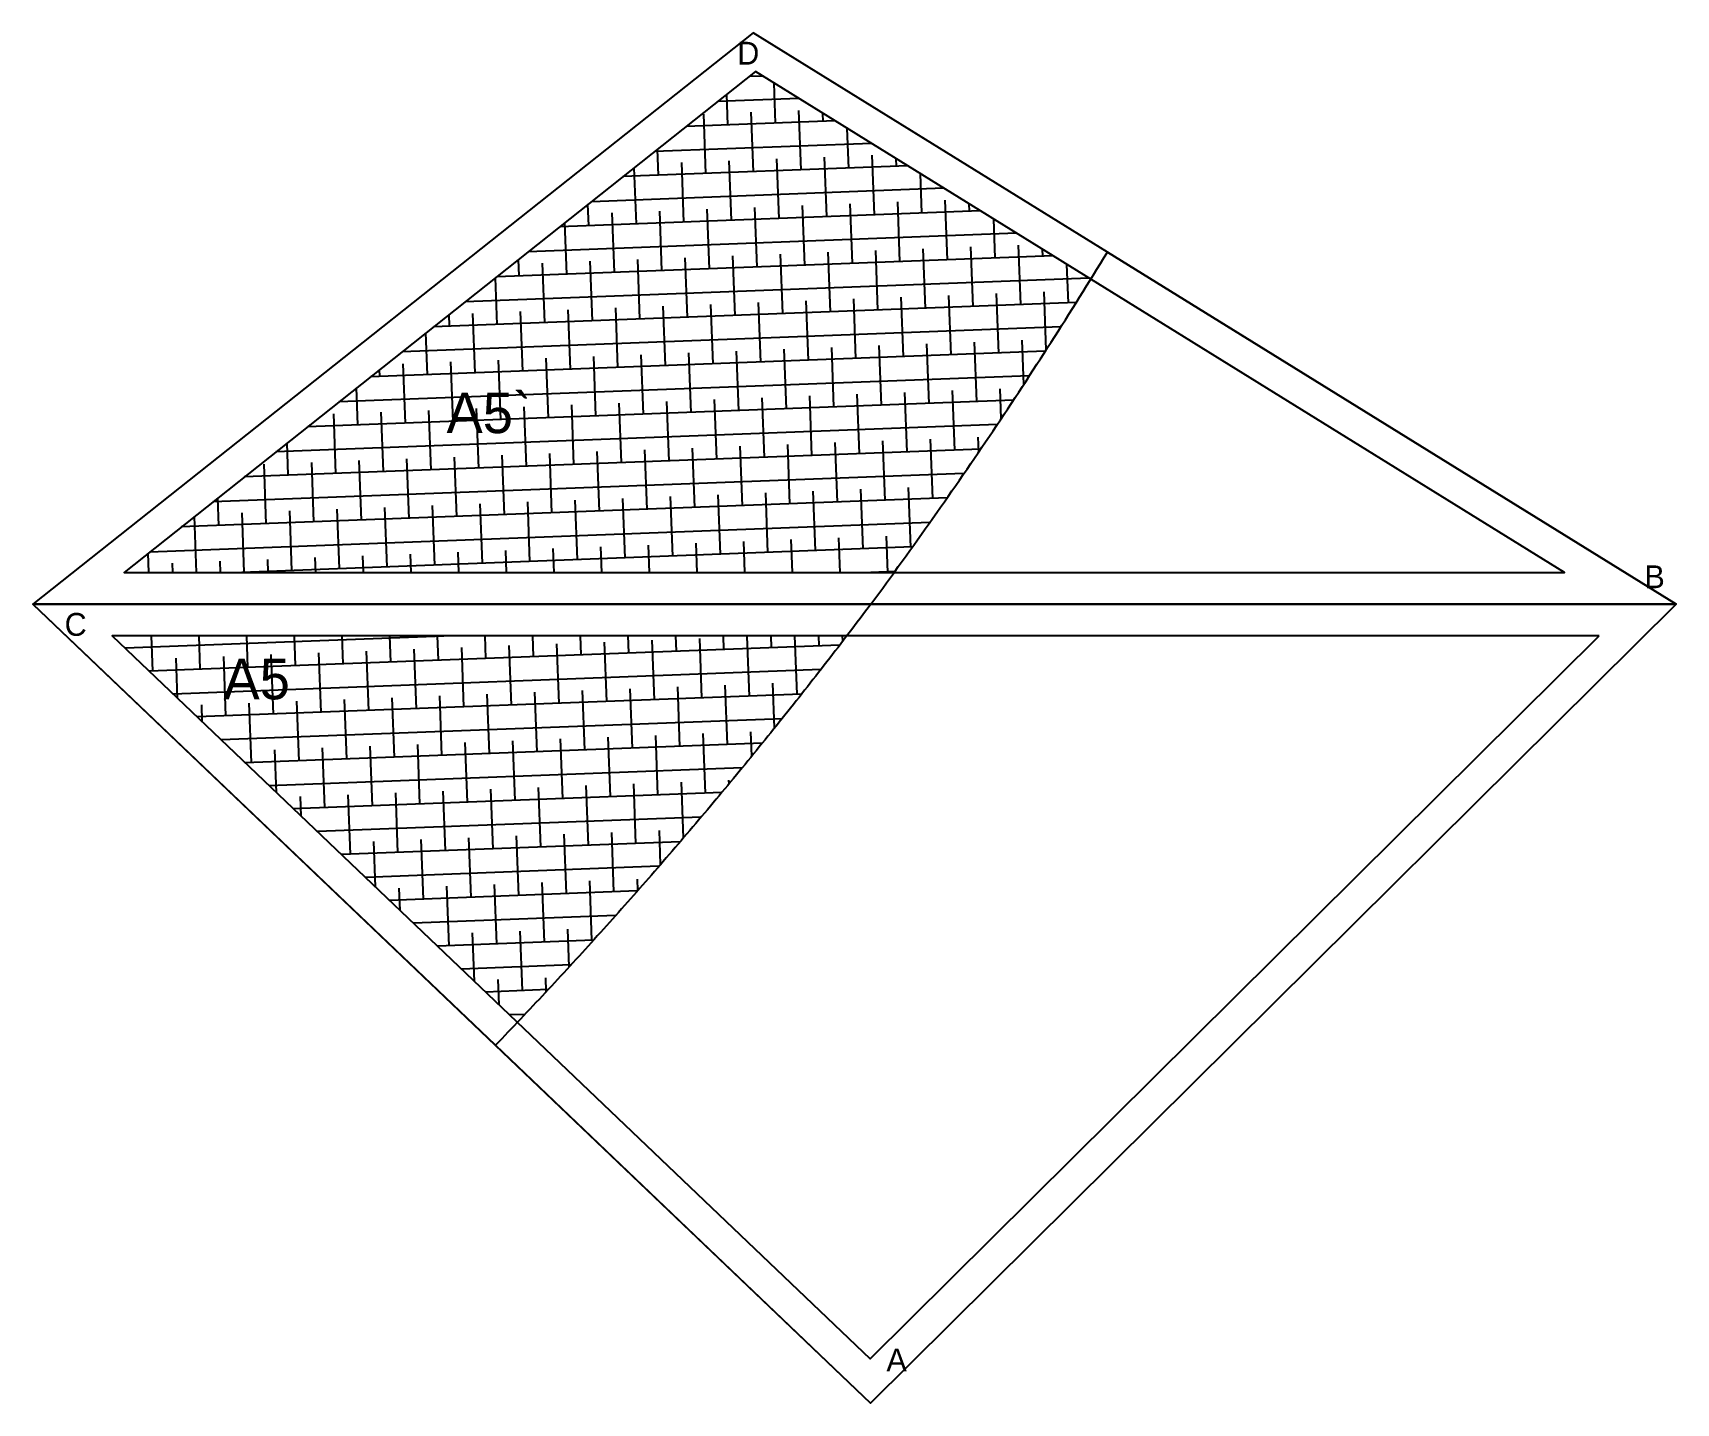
# Model space of a CAD drawing. Extents: x -8646 to 178477, y -34077 to 43180.
# Drawn here: x 175427 to 178014, y -4400 to -2242 of the extents above; entities that cross this region are included whole.
import ezdxf

# ---------------------------------------------------------------- set-up
doc = ezdxf.new("R2010")
doc.units = 0
doc.header["$MEASUREMENT"] = 0
for name, color, linetype in [('08-text.roosters', 7, 'CONTINUOUS'), ('81_roosters.GEVULD', 7, 'CONTINUOUS'), ('81_roosters.hatch', 252, 'CONTINUOUS'), ('81_roosters.offsets', 1, 'CONTINUOUS'), ('81_ROOSTERS_PLINE', 5, 'CONTINUOUS')]:
    doc.layers.add(name, color=color, linetype=linetype)

msp = doc.modelspace()

# ---------------------------------------------------------------- texts
at = {"layer": '08-text.roosters'}
for s, height, p in [('D', 36, (176536.3, -2292.3)), ('A5`', 64, (176078.6, -2872.7)), ('B', 36, (177964.5, -3116.9)), ('C', 36, (175477.4, -3191.9)), ('A5', 64, (175727.4, -3291.9)), ('A', 36, (176771.2, -4350.3))]:
    msp.add_text(s, height=height, dxfattribs=at).set_placement(p)

# ---------------------------------------------------------------- hatches: boundary and pattern name
at = {"layer": '81_roosters.hatch', "extrusion": (-6.59195e-17, -9.02056e-17, -1)}
h = msp.add_hatch(dxfattribs=at)
h.set_pattern_fill('ANSI38', color=256, scale=300, style=0)
h.set_pattern_definition([(357.83, (-176361.586, -141.915), (1.41993, 37.4731), []), (87.83, (-176361.586, -141.915), (-34.63324, 76.36615), [93.75, -56.25])])
h.paths.add_polyline_path([(-175570.9, -3091.9), (-176564.9, -2303.3), (-177092.9, -2630.2), (-177091.8, -2632), (-177086.3, -2640.9), (-177080.8, -2649.8), (-177075.2, -2658.6), (-177069.7, -2667.5), (-177064.2, -2676.3), (-177058.6, -2685.2), (-177053, -2694), (-177047.5, -2702.8), (-177041.9, -2711.6), (-177036.3, -2720.4), (-177030.6, -2729.2), (-177025, -2738), (-177019.4, -2746.8), (-177013.7, -2755.6), (-177008, -2764.3), (-177002.4, -2773.1), (-176996.7, -2781.8), (-176991, -2790.6), (-176985.3, -2799.3), (-176979.5, -2808), (-176973.8, -2816.8), (-176968, -2825.5), (-176962.3, -2834.2), (-176956.5, -2842.9), (-176950.7, -2851.6), (-176944.9, -2860.2), (-176939.1, -2868.9), (-176933.3, -2877.6), (-176927.4, -2886.2), (-176921.6, -2894.9), (-176915.7, -2903.5), (-176909.8, -2912.1), (-176904, -2920.7), (-176898.1, -2929.4), (-176892.1, -2938), (-176886.2, -2946.5), (-176880.3, -2955.1), (-176874.3, -2963.7), (-176868.4, -2972.3), (-176862.4, -2980.8), (-176856.4, -2989.4), (-176850.4, -2997.9), (-176844.4, -3006.5), (-176838.4, -3015), (-176832.4, -3023.5), (-176826.3, -3032), (-176820.3, -3040.5), (-176814.2, -3049), (-176808.2, -3057.5), (-176802.1, -3066), (-176796, -3074.5), (-176789.8, -3082.9), (-176783.7, -3091.4), (-176783.3, -3091.9)])
h.paths.add_polyline_path([(-175552.2, -3191.9), (-176708.9, -3191.9), (-176708, -3193.1), (-176703.6, -3198.7), (-176699.3, -3204.4), (-176695, -3210.1), (-176690.6, -3215.7), (-176686.2, -3221.4), (-176681.9, -3227), (-176677.5, -3232.6), (-176673.2, -3238.3), (-176668.8, -3243.9), (-176664.4, -3249.5), (-176660, -3255.2), (-176655.6, -3260.8), (-176651.2, -3266.4), (-176646.8, -3272), (-176642.4, -3277.6), (-176638, -3283.2), (-176633.6, -3288.8), (-176629.1, -3294.4), (-176624.7, -3300), (-176620.3, -3305.6), (-176615.8, -3311.1), (-176611.4, -3316.7), (-176606.9, -3322.3), (-176602.5, -3327.9), (-176598, -3333.4), (-176593.6, -3339), (-176589.1, -3344.5), (-176584.6, -3350.1), (-176580.1, -3355.6), (-176575.6, -3361.2), (-176571.1, -3366.7), (-176566.6, -3372.3), (-176562.1, -3377.8), (-176557.6, -3383.3), (-176553.1, -3388.8), (-176548.6, -3394.3), (-176544.1, -3399.9), (-176539.5, -3405.4), (-176535, -3410.9), (-176530.5, -3416.4), (-176525.9, -3421.9), (-176521.4, -3427.4), (-176516.8, -3432.8), (-176512.3, -3438.3), (-176507.7, -3443.8), (-176503.1, -3449.3), (-176498.5, -3454.7), (-176494, -3460.2), (-176489.4, -3465.7), (-176484.8, -3471.1), (-176480.2, -3476.6), (-176475.6, -3482), (-176471, -3487.5), (-176466.4, -3492.9), (-176461.7, -3498.3), (-176457.1, -3503.8), (-176452.5, -3509.2), (-176447.8, -3514.6), (-176443.2, -3520), (-176438.6, -3525.4), (-176433.9, -3530.9), (-176429.3, -3536.3), (-176424.6, -3541.7), (-176419.9, -3547.1), (-176415.3, -3552.4), (-176410.6, -3557.8), (-176405.9, -3563.2), (-176401.2, -3568.6), (-176396.5, -3574), (-176391.8, -3579.3), (-176387.1, -3584.7), (-176382.4, -3590), (-176377.7, -3595.4), (-176373, -3600.8), (-176368.3, -3606.1), (-176363.6, -3611.4), (-176358.8, -3616.8), (-176354.1, -3622.1), (-176349.4, -3627.4), (-176344.6, -3632.8), (-176339.9, -3638.1), (-176335.1, -3643.4), (-176330.3, -3648.7), (-176325.6, -3654), (-176320.8, -3659.3), (-176316, -3664.6), (-176311.2, -3669.9), (-176306.5, -3675.2), (-176301.7, -3680.5), (-176296.9, -3685.7), (-176292.1, -3691), (-176287.3, -3696.3), (-176282.4, -3701.6), (-176277.6, -3706.8), (-176272.8, -3712.1), (-176268, -3717.3), (-176263.2, -3722.6), (-176258.3, -3727.8), (-176253.5, -3733), (-176248.6, -3738.3), (-176243.8, -3743.5), (-176238.9, -3748.7), (-176234.1, -3753.9), (-176229.2, -3759.2), (-176224.3, -3764.4), (-176219.4, -3769.6), (-176214.6, -3774.8), (-176209.7, -3780), (-176204.8, -3785.2), (-176199.9, -3790.3), (-176195, -3795.5), (-176190.1, -3800.6)])
h.paths.add_polyline_path([(-175743.4, -3307.9), (-175818.1, -3307.9), (-175818.1, -3211.9), (-175743.4, -3211.9)], flags=24)

# ---------------------------------------------------------------- linework, layer by layer
at = {"layer": '81_roosters.GEVULD', "extrusion": (-2.78857e-16, 1.85182e-16, -1)}
msp.add_lwpolyline([(-176746.7, -3141.9), (-176752.9, -3133.5), (-176759.1, -3125.1), (-176765.3, -3116.7), (-176771.4, -3108.3), (-176777.6, -3099.8), (-176783.7, -3091.4), (-176789.8, -3082.9), (-176796, -3074.5), (-176802.1, -3066), (-176808.2, -3057.5), (-176814.2, -3049), (-176820.3, -3040.5), (-176826.3, -3032), (-176832.4, -3023.5), (-176838.4, -3015), (-176844.4, -3006.5), (-176850.4, -2997.9), (-176856.4, -2989.4), (-176862.4, -2980.8), (-176868.4, -2972.3), (-176874.3, -2963.7), (-176880.3, -2955.1), (-176886.2, -2946.5), (-176892.1, -2938), (-176898.1, -2929.4), (-176904, -2920.7), (-176909.8, -2912.1), (-176915.7, -2903.5), (-176921.6, -2894.9), (-176927.4, -2886.2), (-176933.3, -2877.6), (-176939.1, -2868.9), (-176944.9, -2860.2), (-176950.7, -2851.6), (-176956.5, -2842.9), (-176962.3, -2834.2), (-176968, -2825.5), (-176973.8, -2816.8), (-176979.5, -2808), (-176985.3, -2799.3), (-176991, -2790.6), (-176996.7, -2781.8), (-177002.4, -2773.1), (-177008, -2764.3), (-177013.7, -2755.6), (-177019.4, -2746.8), (-177025, -2738), (-177030.6, -2729.2), (-177036.3, -2720.4), (-177041.9, -2711.6), (-177047.5, -2702.8), (-177053, -2694), (-177058.6, -2685.2), (-177064.2, -2676.3), (-177069.7, -2667.5), (-177075.2, -2658.6), (-177080.8, -2649.8), (-177086.3, -2640.9), (-177091.8, -2632), (-177097.2, -2623.2), (-177102.7, -2614.3), (-177108.2, -2605.4), (-177113.6, -2596.5), (-177119.1, -2587.6), (-176561.3, -2242.3), (-175427.4, -3141.9), (-176746.7, -3141.9)], dxfattribs=at)
at = {"layer": '81_roosters.GEVULD'}
msp.add_lwpolyline([(176746.7, -3141.9), (176742.4, -3147.6), (176738.2, -3153.3), (176733.9, -3159), (176729.6, -3164.7), (176725.3, -3170.4), (176720.9, -3176.1), (176716.6, -3181.7), (176712.3, -3187.4), (176708, -3193.1), (176703.6, -3198.7), (176699.3, -3204.4), (176695, -3210.1), (176690.6, -3215.7), (176686.2, -3221.4), (176681.9, -3227), (176677.5, -3232.6), (176673.2, -3238.3), (176668.8, -3243.9), (176664.4, -3249.5), (176660, -3255.2), (176655.6, -3260.8), (176651.2, -3266.4), (176646.8, -3272), (176642.4, -3277.6), (176638, -3283.2), (176633.6, -3288.8), (176629.1, -3294.4), (176624.7, -3300), (176620.3, -3305.6), (176615.8, -3311.1), (176611.4, -3316.7), (176606.9, -3322.3), (176602.5, -3327.9), (176598, -3333.4), (176593.6, -3339), (176589.1, -3344.5), (176584.6, -3350.1), (176580.1, -3355.6), (176575.6, -3361.2), (176571.1, -3366.7), (176566.6, -3372.3), (176562.1, -3377.8), (176557.6, -3383.3), (176553.1, -3388.8), (176548.6, -3394.3), (176544.1, -3399.9), (176539.5, -3405.4), (176535, -3410.9), (176530.5, -3416.4), (176525.9, -3421.9), (176521.4, -3427.4), (176516.8, -3432.8), (176512.3, -3438.3), (176507.7, -3443.8), (176503.1, -3449.3), (176498.5, -3454.7), (176494, -3460.2), (176489.4, -3465.7), (176484.8, -3471.1), (176480.2, -3476.6), (176475.6, -3482), (176471, -3487.5), (176466.4, -3492.9), (176461.7, -3498.3), (176457.1, -3503.8), (176452.5, -3509.2), (176447.8, -3514.6), (176443.2, -3520), (176438.6, -3525.4), (176433.9, -3530.9), (176429.3, -3536.3), (176424.6, -3541.7), (176419.9, -3547.1), (176415.3, -3552.4), (176410.6, -3557.8), (176405.9, -3563.2), (176401.2, -3568.6), (176396.5, -3574), (176391.8, -3579.3), (176387.1, -3584.7), (176382.4, -3590), (176377.7, -3595.4), (176373, -3600.8), (176368.3, -3606.1), (176363.6, -3611.4), (176358.8, -3616.8), (176354.1, -3622.1), (176349.4, -3627.4), (176344.6, -3632.8), (176339.9, -3638.1), (176335.1, -3643.4), (176330.3, -3648.7), (176325.6, -3654), (176320.8, -3659.3), (176316, -3664.6), (176311.2, -3669.9), (176306.5, -3675.2), (176301.7, -3680.5), (176296.9, -3685.7), (176292.1, -3691), (176287.3, -3696.3), (176282.4, -3701.6), (176277.6, -3706.8), (176272.8, -3712.1), (176268, -3717.3), (176263.2, -3722.6), (176258.3, -3727.8), (176253.5, -3733), (176248.6, -3738.3), (176243.8, -3743.5), (176238.9, -3748.7), (176234.1, -3753.9), (176229.2, -3759.2), (176224.3, -3764.4), (176219.4, -3769.6), (176214.6, -3774.8), (176209.7, -3780), (176204.8, -3785.2), (176199.9, -3790.3), (176195, -3795.5), (176190.1, -3800.7), (176185.2, -3805.9), (176180.3, -3811), (176175.3, -3816.2), (176170.4, -3821.4), (176165.5, -3826.5), (176160.6, -3831.7), (176155.6, -3836.8), (175427.4, -3141.9), (176746.7, -3141.9)], dxfattribs=at)
at = {"layer": '81_roosters.offsets', "flags": 128}
for points in [[(176561.3, -2242.3), (175427.4, -3141.9), (178014.5, -3141.9)], [(176564.9, -2303.3), (175570.9, -3091.9), (177838.7, -3091.9)], [(178014.5, -3141.9), (175427.4, -3141.9), (176746.2, -4400.3)], [(177893.1, -3191.9), (175552.2, -3191.9), (176745.5, -4330.6)]]:
    msp.add_lwpolyline(points, close=True, dxfattribs=at)
at = {"layer": '81_ROOSTERS_PLINE'}
for points in [[(177119.1, -2587.6), (178014.5, -3141.9), (176746.7, -3141.9), (176752.9, -3133.5), (176759.1, -3125.1), (176765.3, -3116.7), (176771.4, -3108.3), (176777.6, -3099.8), (176783.7, -3091.4), (176789.8, -3082.9), (176796, -3074.5), (176802.1, -3066), (176808.2, -3057.5), (176814.2, -3049), (176820.3, -3040.5), (176826.3, -3032), (176832.4, -3023.5), (176838.4, -3015), (176844.4, -3006.5), (176850.4, -2997.9), (176856.4, -2989.4), (176862.4, -2980.8), (176868.4, -2972.3), (176874.3, -2963.7), (176880.3, -2955.1), (176886.2, -2946.5), (176892.1, -2938), (176898.1, -2929.4), (176904, -2920.7), (176909.8, -2912.1), (176915.7, -2903.5), (176921.6, -2894.9), (176927.4, -2886.2), (176933.3, -2877.6), (176939.1, -2868.9), (176944.9, -2860.2), (176950.7, -2851.6), (176956.5, -2842.9), (176962.3, -2834.2), (176968, -2825.5), (176973.8, -2816.8), (176979.5, -2808), (176985.3, -2799.3), (176991, -2790.6), (176996.7, -2781.8), (177002.4, -2773.1), (177008, -2764.3), (177013.7, -2755.6), (177019.4, -2746.8), (177025, -2738), (177030.6, -2729.2), (177036.3, -2720.4), (177041.9, -2711.6), (177047.5, -2702.8), (177053, -2694), (177058.6, -2685.2), (177064.2, -2676.3), (177069.7, -2667.5), (177075.2, -2658.6), (177080.8, -2649.8), (177086.3, -2640.9), (177091.8, -2632), (177097.2, -2623.2), (177102.7, -2614.3), (177108.2, -2605.4), (177113.6, -2596.5), (177119.1, -2587.6)], [(176155.6, -3836.8), (176746.2, -4400.3), (178014.5, -3141.9), (176746.7, -3141.9), (176742.4, -3147.6), (176738.2, -3153.3), (176733.9, -3159), (176729.6, -3164.7), (176725.3, -3170.4), (176720.9, -3176.1), (176716.6, -3181.7), (176712.3, -3187.4), (176708, -3193.1), (176703.6, -3198.7), (176699.3, -3204.4), (176695, -3210.1), (176690.6, -3215.7), (176686.2, -3221.4), (176681.9, -3227), (176677.5, -3232.6), (176673.2, -3238.3), (176668.8, -3243.9), (176664.4, -3249.5), (176660, -3255.2), (176655.6, -3260.8), (176651.2, -3266.4), (176646.8, -3272), (176642.4, -3277.6), (176638, -3283.2), (176633.6, -3288.8), (176629.1, -3294.4), (176624.7, -3300), (176620.3, -3305.6), (176615.8, -3311.1), (176611.4, -3316.7), (176606.9, -3322.3), (176602.5, -3327.9), (176598, -3333.4), (176593.6, -3339), (176589.1, -3344.5), (176584.6, -3350.1), (176580.1, -3355.6), (176575.6, -3361.2), (176571.1, -3366.7), (176566.6, -3372.3), (176562.1, -3377.8), (176557.6, -3383.3), (176553.1, -3388.8), (176548.6, -3394.3), (176544.1, -3399.9), (176539.5, -3405.4), (176535, -3410.9), (176530.5, -3416.4), (176525.9, -3421.9), (176521.4, -3427.4), (176516.8, -3432.8), (176512.3, -3438.3), (176507.7, -3443.8), (176503.1, -3449.3), (176498.5, -3454.7), (176494, -3460.2), (176489.4, -3465.7), (176484.8, -3471.1), (176480.2, -3476.6), (176475.6, -3482), (176471, -3487.5), (176466.4, -3492.9), (176461.7, -3498.3), (176457.1, -3503.8), (176452.5, -3509.2), (176447.8, -3514.6), (176443.2, -3520), (176438.6, -3525.4), (176433.9, -3530.9), (176429.3, -3536.3), (176424.6, -3541.7), (176419.9, -3547.1), (176415.3, -3552.4), (176410.6, -3557.8), (176405.9, -3563.2), (176401.2, -3568.6), (176396.5, -3574), (176391.8, -3579.3), (176387.1, -3584.7), (176382.4, -3590), (176377.7, -3595.4), (176373, -3600.8), (176368.3, -3606.1), (176363.6, -3611.4), (176358.8, -3616.8), (176354.1, -3622.1), (176349.4, -3627.4), (176344.6, -3632.8), (176339.9, -3638.1), (176335.1, -3643.4), (176330.3, -3648.7), (176325.6, -3654), (176320.8, -3659.3), (176316, -3664.6), (176311.2, -3669.9), (176306.5, -3675.2), (176301.7, -3680.5), (176296.9, -3685.7), (176292.1, -3691), (176287.3, -3696.3), (176282.4, -3701.6), (176277.6, -3706.8), (176272.8, -3712.1), (176268, -3717.3), (176263.2, -3722.6), (176258.3, -3727.8), (176253.5, -3733), (176248.6, -3738.3), (176243.8, -3743.5), (176238.9, -3748.7), (176234.1, -3753.9), (176229.2, -3759.2), (176224.3, -3764.4), (176219.4, -3769.6), (176214.6, -3774.8), (176209.7, -3780), (176204.8, -3785.2), (176199.9, -3790.3), (176195, -3795.5), (176190.1, -3800.7), (176185.2, -3805.9), (176180.3, -3811), (176175.3, -3816.2), (176170.4, -3821.4), (176165.5, -3826.5), (176160.6, -3831.7), (176155.6, -3836.8)]]:
    msp.add_lwpolyline(points, dxfattribs=at)

msp.set_redraw_order([(e.dxf.handle, doc.entitydb.next_handle()) for e in msp.query("TEXT MTEXT ATTDEF DIMENSION ARC_DIMENSION")])  # texts and dimensions are drawn at this point

doc.saveas('drawing.dxf')
